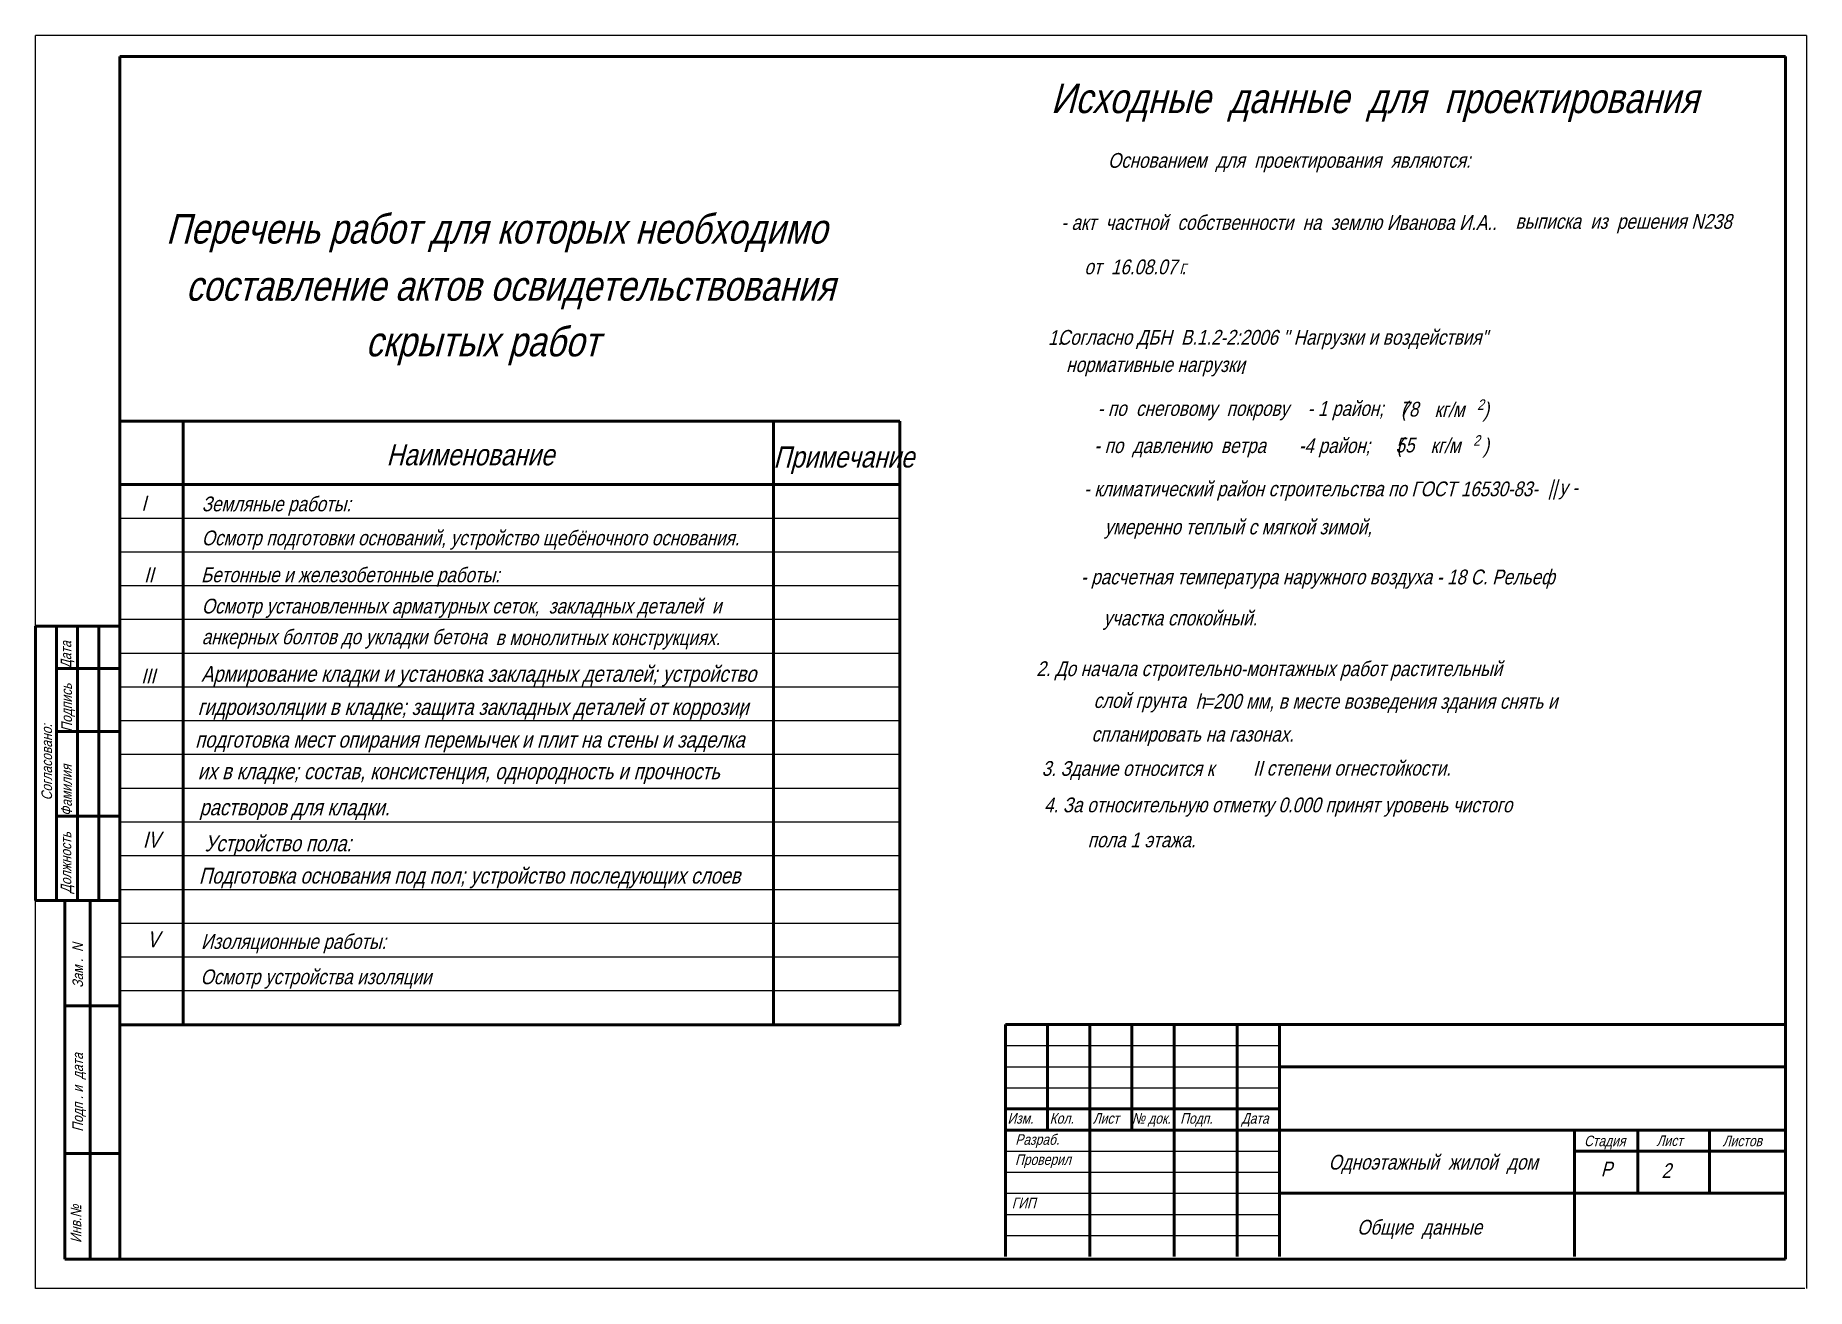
# Model space of a CAD drawing. Header units: millimetres. Extents: x -1570823 to -1042875, y 1331607 to 1425447.
# Drawn here: x -1469444 to -1427444, y 1386100 to 1415800 of the extents above; entities that cross this region are included whole.
import ezdxf
from ezdxf.enums import TextEntityAlignment as Align

# ---------------------------------------------------------------- set-up
doc = ezdxf.new("R2010")
doc.units = ezdxf.units.MM
for name, color, linetype, lineweight in [('проект', 7, 'Continuous', 50), ('размер', 7, 'Continuous', 15), ('существ.', 7, 'Continuous', 15), ('толстая', 7, 'Continuous', 50), ('тонкая', 7, 'Continuous', 15)]:
    doc.layers.add(name, color=color, linetype=linetype, lineweight=lineweight)
doc.styles.get("Standard").update_dxf_attribs({"font": 'ARIALN.TTF', "oblique": 15, "height": 350})

msp = doc.modelspace()

# ---------------------------------------------------------------- texts
at = {"oblique": 15}
for s, height, p in [('Перечень работ для которых необходимо ', 700, (-1466347.2, 1410867.8)), ('составление актов освидетельствования', 700, (-1465878.1, 1409512.9)), ('скрытых работ', 700, (-1461615.3, 1408195)), ('в монолитных конструкциях.', 350, (-1458532.2, 1401350.2)), ('Изм.', 250, (-1446393.3, 1390008)), ('Кол.', 250, (-1445393.3, 1390008)), ('Лист', 250, (-1444371.8, 1390008)), ('№ док.', 250, (-1443443.5, 1390008)), ('Подп.', 250, (-1442297.7, 1390008)), ('Дата', 250, (-1440844.1, 1390008)), ('Разраб.', 250, (-1446208.4, 1389508)), ('Стадия', 250, (-1432720, 1389474.9)), ('Лист', 250, (-1431003, 1389479.6)), ('Листов', 250, (-1429434.6, 1389474.9))]:
    msp.add_text(s, height=height, dxfattribs=at).set_placement(p)
for s, p in [('Дата  ', (-1468594.7, 1400799.7)), ('Подпись   ', (-1468579.9, 1399299.7)), ('Фамилия  ', (-1468582.1, 1397299.7)), ('Должность  ', (-1468594.7, 1395466.5)), ('Зам .  N', (-1468315.3, 1393229.4)), ('Подп . и  дата', (-1468315.3, 1389817.7))]:
    msp.add_text(s, height=250, rotation=90, dxfattribs=at).set_placement(p)
msp.add_text('Согласовано:', height=250, rotation=90, dxfattribs=at).set_placement((-1469175.3, 1398572.7), align=Align.MIDDLE)
at = {"lineweight": 70, "oblique": 15}
msp.add_text('Проверил', height=250, dxfattribs=at).set_placement((-1446212.8, 1389031.4))
at = {"layer": 'проект', "ltscale": 10, "oblique": 15}
for s, height, p in [('Исходные  данные  для  проектирования ', 700, (-1445366, 1413959.8)), ('Основанием  для  проектирования  являются:', 350, (-1444011.2, 1412663.8)), ('- по  снеговому  покрову    - 1 район;', 350, (-1444256, 1406783.2)), ('     78', 350, (-1437655.1, 1406766.6)), ('кг/м', 350, (-1436268.8, 1406753.9)), ('2', 250, (-1435255.6, 1406924.1)), ('- по  давлению  ветра       -4 район;', 350, (-1444335.6, 1405903)), ('     55', 350, (-1437748, 1405917.2)), ('кг/м', 350, (-1436361.7, 1405904.4)), ('2', 250, (-1435348.5, 1406074.7))]:
    msp.add_text(s, height=height, dxfattribs=at).set_placement(p)
at = {"layer": 'проект', "oblique": 15}
msp.add_text('II', height=350, dxfattribs=at).set_placement((-1440571.4, 1398254.8))
at = {"layer": 'проект', "lineweight": 9, "ltscale": 10, "oblique": 15}
msp.add_text('2', height=350, dxfattribs=at).set_placement((-1430884.3, 1388719.4))
at = {"layer": 'проект', "oblique": 15}
msp.add_text('Инв.№', height=250, rotation=90, dxfattribs=at).set_placement((-1468359.2, 1387182))
at = {"layer": 'проект', "lineweight": 30, "ltscale": 10, "oblique": 15}
msp.add_text('Общие  данные', height=350, dxfattribs=at).set_placement((-1438102.7, 1387378.9))
at = {"layer": 'размер', "ltscale": 10, "oblique": 15}
msp.add_text('- акт  частной  собственности  на  землю Иванова И.А..', height=350, dxfattribs=at).set_placement((-1445121.9, 1411191.4))
at = {"layer": 'размер', "ltscale": 100, "oblique": 15}
for s, height, p in [('выписка  из  решения N238', 350, (-1434348.2, 1411217)), ('от  16.08.07 .', 350, (-1444570.5, 1410139.6)), ('Г', 250, (-1442315.2, 1410144.9))]:
    msp.add_text(s, height=height, dxfattribs=at).set_placement(p)
at = {"layer": 'размер', "oblique": 15}
for s, height, p in [('Армирование кладки и установка закладных деталей; устройство', 375, (-1465513.6, 1400481)), ('гидроизоляции в кладке; защита закладных деталей от коррозии', 375, (-1465594.8, 1399695.4)), (';', 375, (-1452782.3, 1399675.1)), ('подготовка мест опирания перемычек и плит на стены и заделка', 375, (-1465655.8, 1398922.9)), ('их в кладке; состав, консистенция, однородность и прочность', 375, (-1465594.8, 1398170.8)), ('растворов для кладки.', 375, (-1465554.1, 1397317)), ('IV', 375, (-1466896.4, 1396553.5)), ('Устройство пола:', 375, (-1465432.4, 1396463.4)), ('Подготовка основания под пол; устройство последующих слоев', 375, (-1465567.5, 1395698)), ('V', 375, (-1466797.7, 1394189.8)), ('Одноэтажный  жилой  дом', 350, (-1438779, 1388920.6)), ('Р', 350, (-1432323.6, 1388757.6)), ('ГИП', 250, (-1446288.9, 1388005.1))]:
    msp.add_text(s, height=height, dxfattribs=at).set_placement(p)
at = {"layer": 'существ.', "oblique": 15}
for s, p in [('    Согласно ДБН  В.1.2-2:2006 \'\' Нагрузки и воздействия" ', (-1445644.2, 1408469.9)), ('нормативные нагрузки', (-1445003.7, 1407823.3)), (':', (-1440878, 1407776.6)), ('     - климатический район строительства по ГОСТ 16530-83-', (-1445137.8, 1404878.1)), ('|| ', (-1433570.9, 1404909.5)), ('у - ', (-1433314.5, 1404909.5)), ('умеренно теплый с мягкой зимой,', (-1444092.7, 1403975.4)), ('   - расчетная температура наружного воздуха - 18 С. Рельеф ', (-1444987.9, 1402790.3)), ('участка спокойный.', (-1444116.8, 1401815.9)), ('     2. До начала строительно-монтажных работ растительный ', (-1446268.6, 1400616.2)), ('слой грунта  ', (-1444351.5, 1399860.6)), ('h', (-1441934.9, 1399842.2)), ('=200 мм, в месте возведения здания снять и ', (-1441752, 1399842.2)), ('спланировать на газонах.', (-1444399.9, 1399063.1)), ('     3. Здание относится к ', (-1446138.5, 1398252.1)), (' степени огнестойкости.', (-1440359.5, 1398258.6)), ('     4. За относительную отметку 0.000 принят уровень чистого ', (-1446084.5, 1397388.1)), ('пола 1 этажа.  ', (-1444490.6, 1396558.8))]:
    msp.add_text(s, height=350, dxfattribs=at).set_placement(p)
at = {"layer": 'толстая', "oblique": 15}
for s, height, p in [('Наименование', 500, (-1461119.9, 1405611)), ('Примечание', 500, (-1451944.1, 1405559.2)), (' I', 350, (-1467042.3, 1404539.2)), ('Земляные работы:', 350, (-1465499.6, 1404521.7)), ('Осмотр подготовки оснований, устройство щебёночного основания.', 350, (-1465499.6, 1403715.7)), ('II', 350, (-1466867, 1402841.4)), ('Бетонные и железобетонные работы:', 350, (-1465517.2, 1402841.4)), ('Осмотр установленных арматурных сеток,  закладных деталей  и ', 350, (-1465499.6, 1402100.4)), ('анкерных болтов до укладки бетона', 350, (-1465499.6, 1401370.7)), ('III', 350, (-1466937, 1400444.8)), ('Изоляционные работы:', 350, (-1465517, 1394149.9)), ('Осмотр устройства изоляции', 350, (-1465529.3, 1393313.2))]:
    msp.add_text(s, height=height, dxfattribs=at).set_placement(p)
at = {"layer": 'тонкая', "oblique": 15}
for s, p in [('1.', (-1445432, 1408464.6)), ('(', (-1437062.8, 1406775.8)), (')', (-1435113.3, 1406750.8)), ('(', (-1437165.5, 1405917)), (')', (-1435113.3, 1405894.9))]:
    msp.add_text(s, height=350, dxfattribs=at).set_placement(p)

# ---------------------------------------------------------------- linework, layer by layer
at = {"lineweight": 50}
for p, q in [((-1469444.1, 1395299.7), (-1467444.1, 1395299.7)), ((-1467444.1, 1386800.3), (-1467444.1, 1392300.3))]:
    msp.add_line(p, q, dxfattribs=at)
at = {"lineweight": 0}
for p, q in [((-1446444.1, 1391857.7), (-1439944.1, 1391857.7)), ((-1446444.1, 1391357.7), (-1439944.1, 1391357.7)), ((-1446444.1, 1390857.7), (-1439944.1, 1390857.7)), ((-1446444.1, 1389357.7), (-1439944.1, 1389357.7)), ((-1446444.1, 1388857.7), (-1439944.1, 1388857.7)), ((-1446444.1, 1388357.7), (-1439944.1, 1388357.7)), ((-1446444.1, 1387857.7), (-1439944.1, 1387857.7)), ((-1446444.1, 1387357.7), (-1439944.1, 1387357.7))]:
    msp.add_line(p, q, dxfattribs=at)
at = {"layer": 'проект'}
for p, q in [((-1467444.1, 1386800.3), (-1467444.1, 1415300.3)), ((-1427944.1, 1415300.3), (-1467444.1, 1415300.3)), ((-1427944.1, 1415300.3), (-1427944.1, 1386800.3)), ((-1467444.1, 1406654.4), (-1448944.1, 1406654.4)), ((-1465944.1, 1392354.4), (-1465944.1, 1406654.4)), ((-1451944.1, 1406654.4), (-1451944.1, 1392354.4)), ((-1448944.1, 1406654.4), (-1448944.1, 1392354.4)), ((-1448944.1, 1405154.4), (-1467444.1, 1405154.4)), ((-1448944.1, 1392354.4), (-1467444.1, 1392354.4)), ((-1448944.1, 1392354.4), (-1467444.1, 1392354.4)), ((-1446444.1, 1392357.7), (-1427944.1, 1392357.7)), ((-1446444.1, 1386857.7), (-1446444.1, 1392357.7)), ((-1445444.1, 1389857.7), (-1445444.1, 1392357.7)), ((-1444444.1, 1386857.7), (-1444444.1, 1392357.7)), ((-1443444.1, 1389857.7), (-1443444.1, 1392357.7)), ((-1442444.1, 1386857.7), (-1442444.1, 1392357.7)), ((-1440944.1, 1386857.7), (-1440944.1, 1392357.7)), ((-1439944.1, 1386857.7), (-1439944.1, 1392357.7)), ((-1439944.1, 1391357.7), (-1427944.1, 1391357.7)), ((-1446444.1, 1390357.7), (-1439944.1, 1390357.7)), ((-1446444.1, 1389857.7), (-1439944.1, 1389857.7)), ((-1439944.1, 1389857.7), (-1427944.1, 1389857.7)), ((-1432944.1, 1386857.7), (-1432944.1, 1389857.7)), ((-1431444.1, 1388357.7), (-1431444.1, 1389857.7)), ((-1429744.1, 1388357.7), (-1429744.1, 1389857.7)), ((-1432944.1, 1389357.7), (-1427944.1, 1389357.7)), ((-1439944.1, 1388357.7), (-1427944.1, 1388357.7)), ((-1427944.1, 1386800.3), (-1467444.1, 1386800.3))]:
    msp.add_line(p, q, dxfattribs=at)
at = {"layer": 'проект', "lineweight": 50}
for p, q in [((-1469444.1, 1395299.7), (-1469444.1, 1401799.7)), ((-1469444.1, 1401799.7), (-1467444.1, 1401799.7)), ((-1468944.1, 1395299.7), (-1468944.1, 1401799.7)), ((-1468444.1, 1395299.7), (-1468444.1, 1401799.7)), ((-1467944.1, 1395299.7), (-1467944.1, 1401799.7)), ((-1468944.1, 1400799.7), (-1467444.1, 1400799.7)), ((-1468944.1, 1399299.7), (-1467444.1, 1399299.7)), ((-1468944.1, 1397299.7), (-1467444.1, 1397299.7)), ((-1468744.1, 1386799.7), (-1468744.1, 1395299.7)), ((-1468144.1, 1386799.7), (-1468144.1, 1395299.7)), ((-1468744.1, 1392799.7), (-1467444.1, 1392799.7)), ((-1468744.1, 1389299.7), (-1467444.1, 1389299.7)), ((-1467444.1, 1386799.7), (-1468744.1, 1386799.7))]:
    msp.add_line(p, q, dxfattribs=at)
at = {"layer": 'размер'}
for p, q in [((-1469444.1, 1386100.3), (-1469444.1, 1415800.3)), ((-1427444.1, 1415800.3), (-1469444.1, 1415800.3)), ((-1469444.1, 1386300.3), (-1469444.1, 1415521.7)), ((-1427444.1, 1415800.3), (-1427444.1, 1386100.3)), ((-1443959.8, 1386100.3), (-1469444.1, 1386100.3)), ((-1427484.7, 1386100.3), (-1469444.1, 1386100.3))]:
    msp.add_line(p, q, dxfattribs=at)
at = {"layer": 'толстая'}
msp.add_line((-1467444.1, 1392354.4), (-1467444.1, 1406654.4), dxfattribs=at)
at = {"layer": 'тонкая'}
for p, q in [((-1448944.1, 1404354.4), (-1467444.1, 1404354.4)), ((-1448944.1, 1403554.4), (-1467444.1, 1403554.4)), ((-1448944.1, 1402754.4), (-1467444.1, 1402754.4)), ((-1448944.1, 1401954.4), (-1467444.1, 1401954.4)), ((-1448944.1, 1401154.4), (-1467444.1, 1401154.4)), ((-1448944.1, 1400354.4), (-1467444.1, 1400354.4)), ((-1448944.1, 1399554.4), (-1467444.1, 1399554.4)), ((-1448944.1, 1398754.4), (-1467444.1, 1398754.4)), ((-1448944.1, 1397954.4), (-1467444.1, 1397954.4)), ((-1448944.1, 1397154.4), (-1467444.1, 1397154.4)), ((-1448944.1, 1396354.4), (-1467444.1, 1396354.4)), ((-1448944.1, 1395554.4), (-1467444.1, 1395554.4)), ((-1448944.1, 1394754.4), (-1467444.1, 1394754.4)), ((-1448944.1, 1393954.4), (-1467444.1, 1393954.4)), ((-1448944.1, 1393154.4), (-1467444.1, 1393154.4))]:
    msp.add_line(p, q, dxfattribs=at)

msp.set_redraw_order([(e.dxf.handle, doc.entitydb.next_handle()) for e in msp.query("TEXT MTEXT ATTDEF DIMENSION ARC_DIMENSION")])  # texts and dimensions are drawn at this point

doc.saveas('drawing.dxf')
